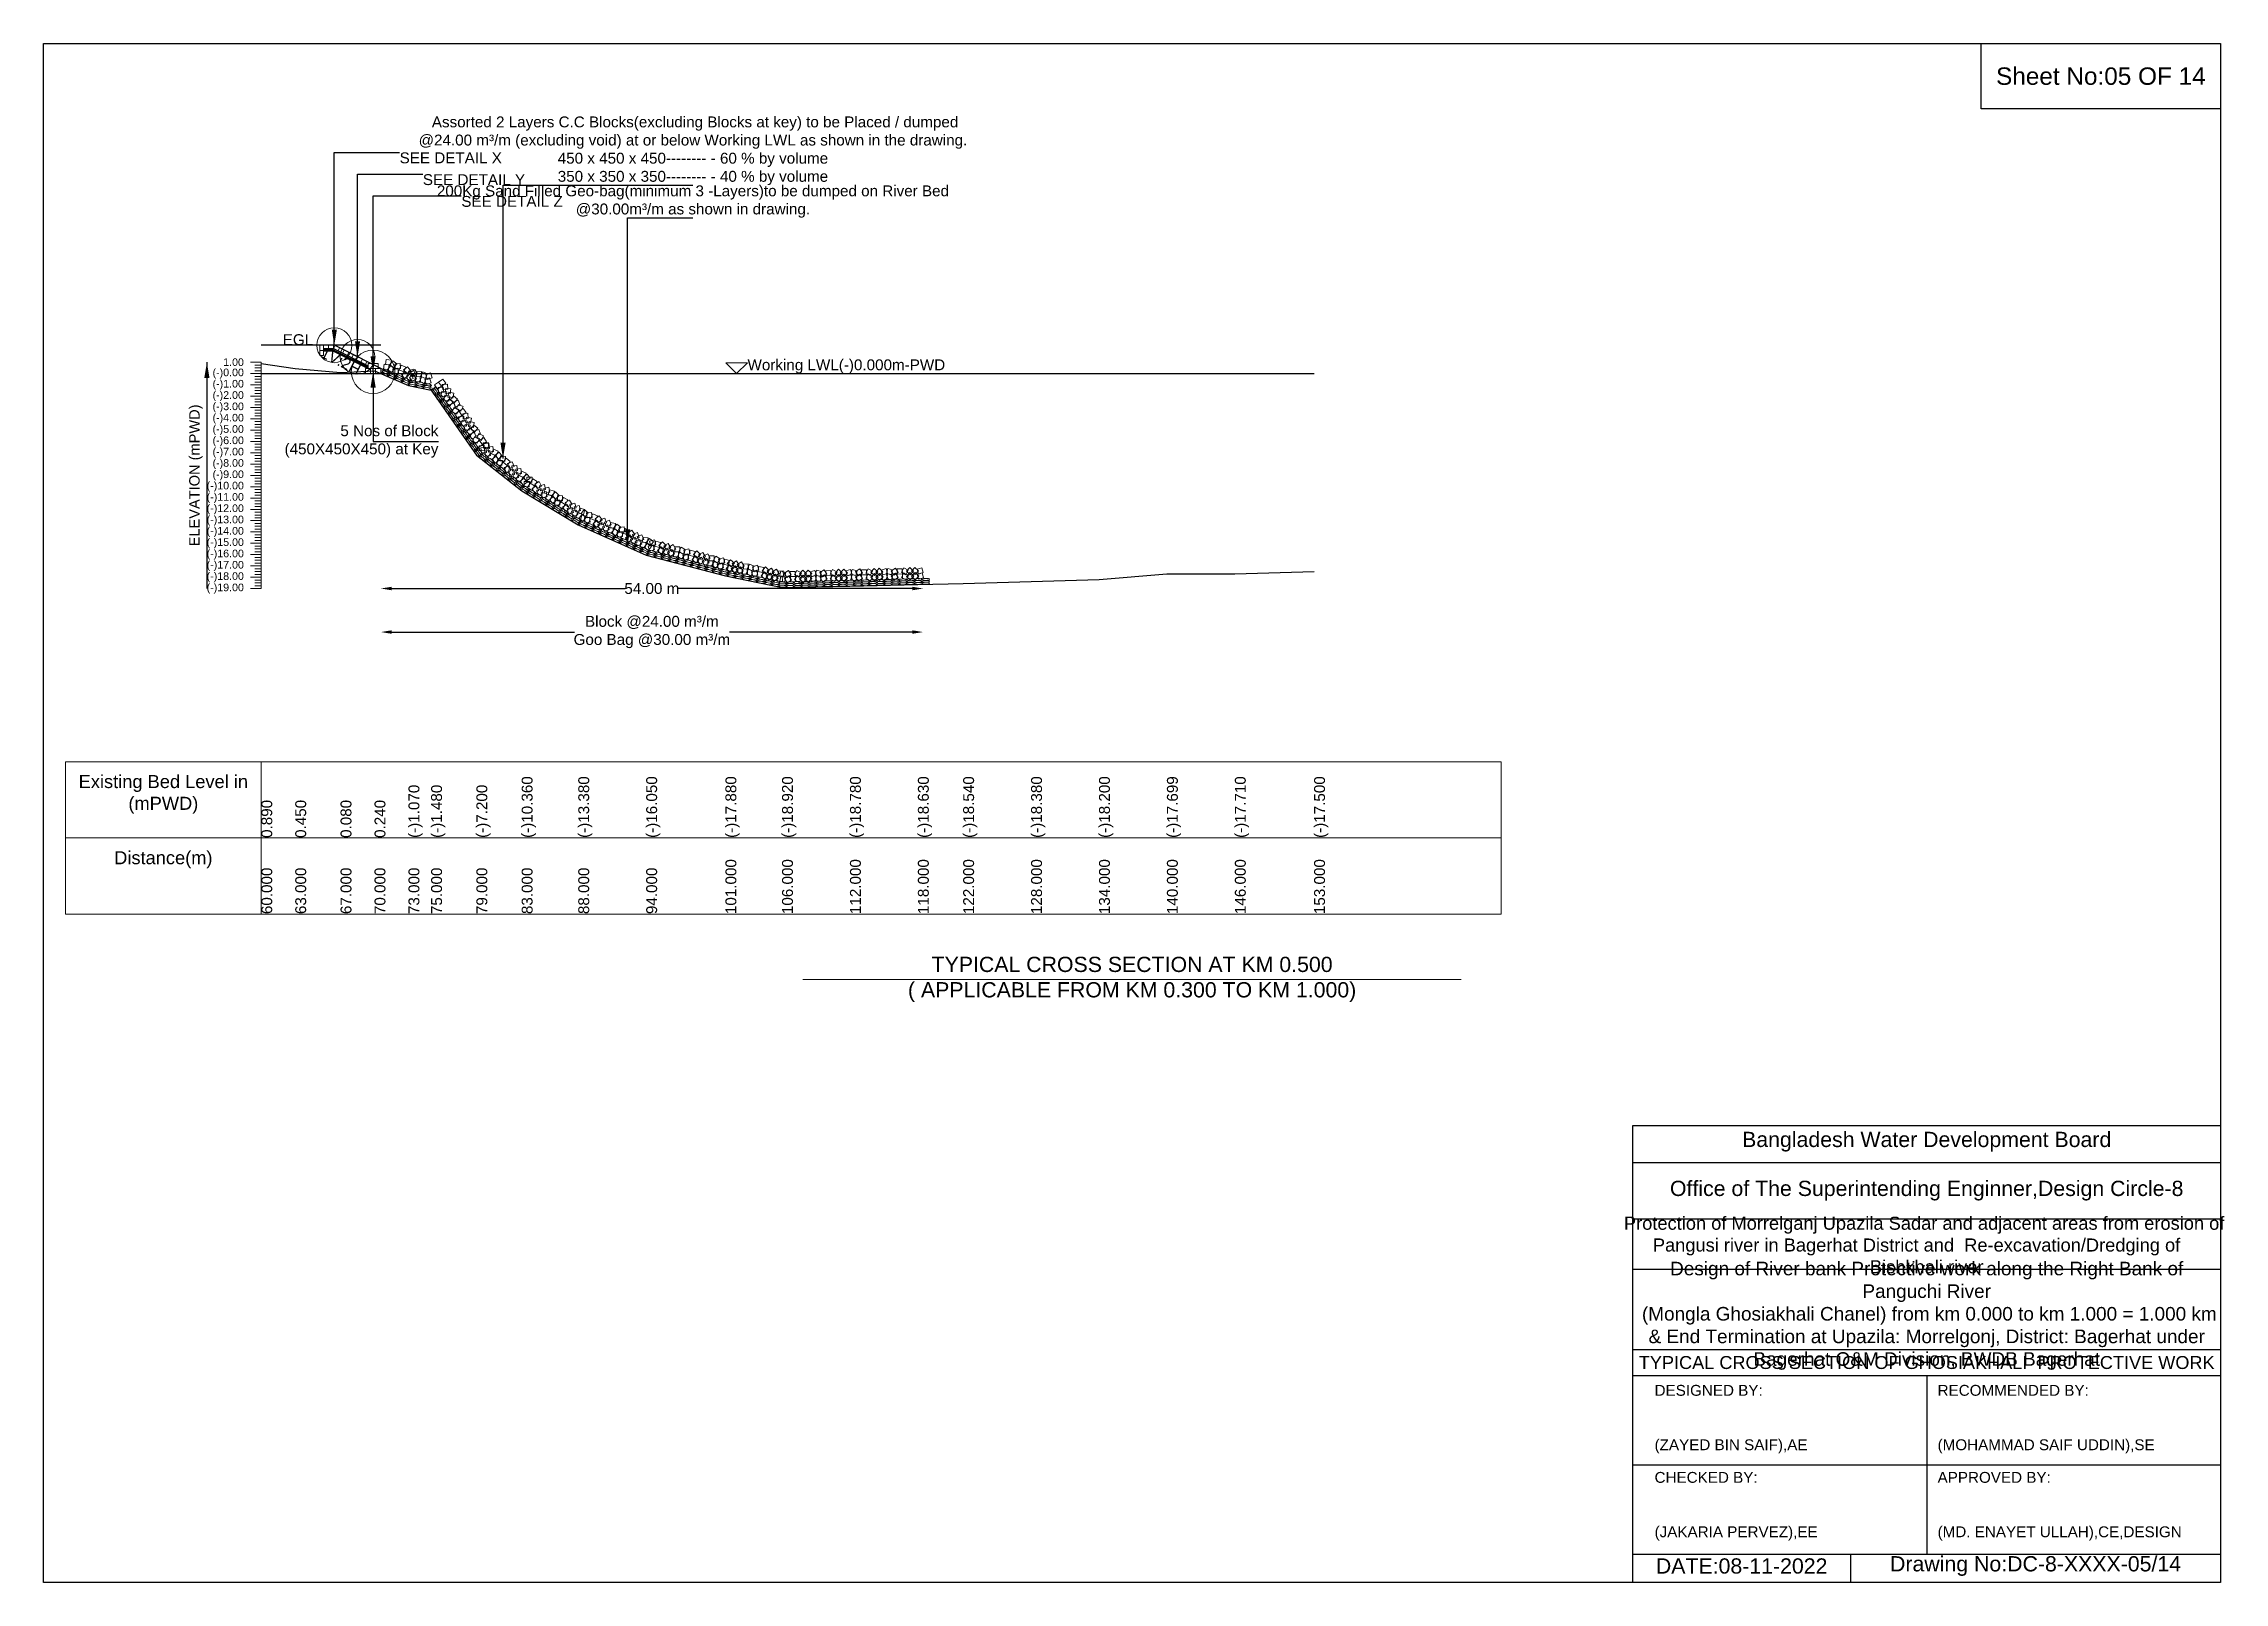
# Model space of a CAD drawing. Header units: inches. Extents: x 89000 to 305017, y -7071 to 0.
# Drawn here: x 160000 to 170017, y -7071 to 0 of the extents above; entities that cross this region are included whole.
import ezdxf

# ---------------------------------------------------------------- set-up
doc = ezdxf.new("R2010")
doc.units = ezdxf.units.IN
doc.header["$LTSCALE"] = 7
doc.header["$MEASUREMENT"] = 0
for name, color, linetype, lineweight in [('Cross section Data Border', 7, 'Continuous', 9), ('Cross Section Labels', 7, 'Continuous', 9), ('Existing_Bed_Level for Xsection', 7, 'Continuous', 25), ('Long Section Labels', 7, 'Continuous', 9)]:
    doc.layers.add(name, color=color, linetype=linetype, lineweight=lineweight)
doc.styles.get("Standard").update_dxf_attribs({"font": 'arial.ttf'})
doc.dimstyles.new('Appron Lebeling Style', dxfattribs={"dimtxt": 50, "dimasz": 50, "dimexe": 0.18, "dimexo": 0.0625, "dimgap": 0.09, "dimtad": 0, "dimtih": 1, "dimtoh": 1, "dimdec": 4, "dimzin": 0, "dimdsep": 46, "dimtxsty": 'Standard', "dimcen": 0.09, "dimse1": 1, "dimse2": 1, "dimadec": 0, "dimazin": 0, "dimtfac": 1, "dimtdec": 4, "dimtofl": 0, "dimtmove": 0, "dimatfit": 3, "dimfxl": 1, "dimtolj": 1, "dimtzin": 0, "dimarcsym": 0})
doc.dimstyles.get("Standard").update_dxf_attribs({"dimtxt": 0.18, "dimasz": 0.18, "dimexe": 0.18, "dimexo": 0.0625, "dimgap": 0.09, "dimtad": 0, "dimtih": 1, "dimtoh": 1, "dimdec": 4, "dimzin": 0, "dimdsep": 46, "dimtxsty": 'Standard', "dimcen": 0.09, "dimadec": 0, "dimazin": 0, "dimtfac": 1, "dimtdec": 4, "dimtofl": 0, "dimtmove": 0, "dimatfit": 3, "dimfxl": 1, "dimtolj": 1, "dimtzin": 0, "dimarcsym": 0})

msp = doc.modelspace()

# ---------------------------------------------------------------- texts
at = {"attachment_point": 5}
for s, insert, char_height in [('Sheet No:05 OF 14', (169450, -150), 80), ('Bangladesh Water Development Board', (168650, -5046), 70), ('Office of The Superintending Enginner,Design Circle-8', (168650, -5271), 70)]:
    msp.add_mtext(s, dxfattribs=dict(at, insert=insert, char_height=char_height))
for s, insert, char_height, width, attachment_point in [('Protection of Morrelganj Upazila Sadar and adjacent areas from erosion of  Pangusi river in Bagerhat District and  Re-excavation/Dredging of     Bishkhali river', (168650, -5521), 60, 2800, 5), ('Design of River bank Protective work along the Right Bank of Panguchi River^J (Mongla Ghosiakhali Chanel) from km 0.000 to km 1.000 = 1.000 km & End Termination at Upazila: Morrelgonj, District: Bagerhat under Bagerhat O&M Division, BWDB Bagerhat', (168650, -5846), 62.34004938, 2700, 5), ('TYPICAL CROSS SECTION OF GHOSIAKHALI  PROTECTIVE WORK', (168650, -6061), 59.5765532, 2800, 5), ('DESIGNED BY:^J^J^J(ZAYED BIN SAIF),AE', (167400, -6321), 50, 1400, 4), ('RECOMMENDED BY:^J^J^J(MOHAMMAD SAIF UDDIN),SE', (168700, -6321), 50, 1400, 4), ('CHECKED BY:^J^J^J(JAKARIA PERVEZ),EE', (167400, -6721), 50, 1400, 4), ('APPROVED BY:^J^J^J(MD. ENAYET ULLAH),CE,DESIGN', (168700, -6721), 50, 1400, 4), ('DATE:08-11-2022', (167800, -6996), 70, 1400, 5), ('Drawing No:DC-8-XXXX-05/14', (169150, -6996), 70, 2200, 5)]:
    msp.add_mtext(s, dxfattribs=dict(insert=insert, char_height=char_height, width=width, attachment_point=attachment_point))
at = {"layer": 'Cross section Data Border', "char_height": 60, "width": 800, "attachment_point": 5}
for s, insert in [('Existing Bed Level in (mPWD)', (160550, -3450)), ('Distance(m)', (160550, -3750))]:
    msp.add_mtext(s, dxfattribs=dict(at, insert=insert))
at = {"layer": 'Cross Section Labels'}
for s, insert, char_height, attachment_point in [(' Assorted 2 Layers C.C Blocks(excluding Blocks at key) to be Placed / dumped^J@24.00 m³/m (excluding void) at or below Working LWL as shown in the drawing.^J450 x 450 x 450-------- - 60 % by volume^J350 x 350 x 350-------- - 40 % by volume', (162982.74394, -650), 50, 8), ('SEE DETAIL X', (161635.38015, -500), 50, 1), ('SEE DETAIL Y', (161741.98015, -600), 50, 1), ('200Kg Sand Filled Geo-bag(minimum 3 -Layers)to be dumped on River Bed^J@30.00m³/m as shown in drawing.', (162982.74394, -800), 50, 8), ('SEE DETAIL Z', (161918.78015, -700), 50, 1), ('EGL', (161238.09749, -1386.16), 50, 9), ('Working LWL(-)0.000m-PWD', (163233.38015, -1516.16), 50, 7), ('5 Nos of Block ^J(450X450X450) at Key', (161813.48015, -1828.16), 50, 6), ('TYPICAL CROSS SECTION AT KM 0.500^J( APPLICABLE FROM KM 0.300 TO KM 1.000)', (165000, -4300), 70, 5)]:
    msp.add_mtext(s, dxfattribs=dict(at, insert=insert, char_height=char_height, attachment_point=attachment_point))
at = {"layer": 'Cross Section Labels', "insert": (161377.0526, -1436.06511), "char_height": 50, "attachment_point": 2, "rotation": 333.434948823}
msp.add_mtext('1V:2H', dxfattribs=at)
at = {"layer": 'Long Section Labels', "char_height": 35, "attachment_point": 6}
for s, insert in [('(-)0.00', (160920, -1516.16)), ('1.00', (160920, -1464.16)), ('(-)1.00', (160920, -1568.16)), ('(-)2.00', (160920, -1620.16)), ('(-)3.00', (160920, -1672.16)), ('(-)4.00', (160920, -1724.16)), ('(-)5.00', (160920, -1776.16)), ('(-)6.00', (160920, -1828.16)), ('(-)7.00', (160920, -1880.16)), ('(-)8.00', (160920, -1932.16)), ('(-)9.00', (160920, -1984.16)), ('(-)10.00', (160920, -2036.16)), ('(-)11.00', (160920, -2088.16)), ('(-)12.00', (160920, -2140.16)), ('(-)13.00', (160920, -2192.16)), ('(-)14.00', (160920, -2244.16)), ('(-)15.00', (160920, -2296.16)), ('(-)16.00', (160920, -2348.16)), ('(-)17.00', (160920, -2400.16)), ('(-)18.00', (160920, -2452.16)), ('(-)19.00', (160920, -2504.16))]:
    msp.add_mtext(s, dxfattribs=dict(at, insert=insert))
at = {"layer": 'Long Section Labels', "rotation": 90}
for s, insert, char_height, attachment_point in [('ELEVATION (mPWD)', (160700, -1984.16), 48, 5), ('(-)10.360', (162196, -3650), 50, 1), ('(-)13.380', (162456, -3650), 50, 1), ('(-)16.050', (162768, -3650), 50, 1), ('(-)17.880', (163132, -3650), 50, 1), ('(-)18.920', (163392, -3650), 50, 1), ('(-)18.780', (163704, -3650), 50, 1), ('(-)18.630', (164016, -3650), 50, 1), ('(-)18.540', (164224, -3650), 50, 1), ('(-)18.380', (164536, -3650), 50, 1), ('(-)18.200', (164848, -3650), 50, 1), ('(-)17.699', (165160, -3650), 50, 1), ('(-)17.710', (165472, -3650), 50, 1), ('(-)17.500', (165836, -3650), 50, 1), ('0.890', (161000, -3650), 50, 1), ('0.450', (161156, -3650), 50, 1), ('0.080', (161364, -3650), 50, 1), ('0.240', (161520, -3650), 50, 1), ('(-)1.070', (161676, -3650), 50, 1), ('(-)1.480', (161780, -3650), 50, 1), ('(-)7.200', (161988, -3650), 50, 1), ('60.000', (161000, -4000), 50, 1), ('63.000', (161156, -4000), 50, 1), ('67.000', (161364, -4000), 50, 1), ('70.000', (161520, -4000), 50, 1), ('73.000', (161676, -4000), 50, 1), ('75.000', (161780, -4000), 50, 1), ('79.000', (161988, -4000), 50, 1), ('83.000', (162196, -4000), 50, 1), ('88.000', (162456, -4000), 50, 1), ('94.000', (162768, -4000), 50, 1), ('101.000', (163132, -4000), 50, 1), ('106.000', (163392, -4000), 50, 1), ('112.000', (163704, -4000), 50, 1), ('118.000', (164016, -4000), 50, 1), ('122.000', (164224, -4000), 50, 1), ('128.000', (164536, -4000), 50, 1), ('134.000', (164848, -4000), 50, 1), ('140.000', (165160, -4000), 50, 1), ('146.000', (165472, -4000), 50, 1), ('153.000', (165836, -4000), 50, 1)]:
    msp.add_mtext(s, dxfattribs=dict(at, insert=insert, char_height=char_height, attachment_point=attachment_point))

# ---------------------------------------------------------------- blocks, each defined once
blk = doc.blocks.new('*D3')
at = {"layer": 'Cross Section Labels', "color": 0, "lineweight": -2, "transparency": 16777216}
for p, q in [((161599, -2504), (162671, -2504)), ((163990, -2504), (162917, -2504))]:
    blk.add_line(p, q, dxfattribs=at)
at = {"layer": 'Cross Section Labels', "color": 0, "transparency": 16777216}
for points in [[(161599, -2496), (161599, -2512), (161549, -2504)], [(163990, -2496), (163990, -2512), (164040, -2504)]]:
    blk.add_solid(points, dxfattribs=at)
at = {"layer": 'Defpoints', "color": 0, "transparency": 16777216}
for p in [(161549, -1516), (164040, -2484), (164040, -2504)]:
    blk.add_point(p, dxfattribs=at)
at = {"layer": 'Cross Section Labels', "color": 0, "transparency": 16777216, "insert": (162794, -2504), "char_height": 50, "attachment_point": 5}
blk.add_mtext('\\A1;54.00 m', dxfattribs=at)
blk = doc.blocks.new('*D4')
at = {"layer": 'Cross Section Labels', "color": 0, "lineweight": -2, "transparency": 16777216}
for p, q in [((161599, -2704), (162438, -2704)), ((163990, -2704), (163150, -2704))]:
    blk.add_line(p, q, dxfattribs=at)
at = {"layer": 'Cross Section Labels', "color": 0, "transparency": 16777216}
for points in [[(161599, -2696), (161599, -2712), (161549, -2704)], [(163990, -2696), (163990, -2712), (164040, -2704)]]:
    blk.add_solid(points, dxfattribs=at)
at = {"layer": 'Defpoints', "color": 0, "transparency": 16777216}
for p in [(161549, -1516), (164040, -2484), (164040, -2704)]:
    blk.add_point(p, dxfattribs=at)
at = {"layer": 'Cross Section Labels', "color": 0, "transparency": 16777216, "insert": (162794, -2704), "char_height": 50, "attachment_point": 5}
blk.add_mtext('\\A1;Block @24.00 m³/m ^JGoo Bag @30.00 m³/m ', dxfattribs=at)

# ---------------------------------------------------------------- dimensions: what is measured, and where the dimension line sits
at = {"layer": 'Cross Section Labels'}
for base, text, picture, middle in [((164039.54111, -2504.16), '54.00 m', '*D3', (162794.06063, -2504.16)), ((164039.54111, -2704.16), 'Block @24.00 m³/m ^JGoo Bag @30.00 m³/m ', '*D4', (162794.06063, -2704.16))]:
    dim = msp.add_linear_dim(base=base, p1=(161548.58015, -1516.16), p2=(164039.54111, -2484.39032), text=text, dimstyle='Appron Lebeling Style', dxfattribs=at)
    dim.commit()
    dim.dimension.update_dxf_attribs({"geometry": picture, "text_midpoint": middle})

# ---------------------------------------------------------------- linework, layer by layer
for points in [[(160000, 0), (170000, 0), (170000, -7071), (160000, -7071)], [(168900, 0), (170000, 0), (170000, -300), (168900, -300)]]:
    msp.add_lwpolyline(points, close=True)
for points in [[(167300, -7071), (167300, -4971), (170000, -4971)], [(167300, -5141), (170000, -5141)], [(167300, -5401), (170000, -5401)], [(167300, -5631), (170000, -5631)], [(167300, -6001), (170000, -6001)], [(167300, -6121), (170000, -6121)], [(168650, -6121), (168650, -6941)], [(167300, -6531), (170000, -6531)], [(167300, -6941), (170000, -6941)], [(168300, -6941), (168300, -7071)]]:
    msp.add_lwpolyline(points)
at = {"layer": 'Cross section Data Border'}
msp.add_lwpolyline([(160100, -3300), (166695.80791, -3300), (166695.80791, -4000), (160100, -4000)], close=True, dxfattribs=at)
for points in [[(161000, -3300), (161000, -4000)], [(160100, -3650), (166695.80791, -3650)]]:
    msp.add_lwpolyline(points, dxfattribs=at)
at = {"layer": 'Cross Section Labels'}
msp.add_lwpolyline([(163183.38015, -1516.16), (163233.38015, -1466.16), (163133.38015, -1466.16)], close=True, dxfattribs=at)
msp.add_lwpolyline([(163488, -4300), (165000, -4300), (166512, -4300)], dxfattribs=at)
for centre, radius in [((161335.38015, -1386.16), 80), ((161441.98015, -1439.46), 80), ((161513.48015, -1508.36), 100)]:
    msp.add_circle(centre, radius, dxfattribs=at)
at = {"layer": 'Existing_Bed_Level for Xsection'}
for points in [[(161548.58015, -1386.16), (161000, -1386.16)], [(161595.38015, -1516.16), (161338.67402, -1387.80694), (161335.38015, -1386.16), (161331.69749, -1386.16), (161284.89749, -1386.16)], [(161284.89749, -1401.76), (161331.69749, -1401.76), (161490.08015, -1480.95133)], [(161000, -1469.88), (161156, -1492.76), (161364, -1512), (161520, -1503.68), (161676, -1571.8), (161780, -1593.12), (161988, -1890.56), (162196, -2054.88), (162456, -2211.92), (162768, -2350.76), (163132, -2445.92), (163392, -2500), (163704, -2492.72), (164016, -2484.92), (164224, -2480.24), (164536, -2471.92), (164848, -2462.56), (165160, -2436.508), (165472, -2437.08), (165836, -2426.16)], [(161284.89749, -1406.96), (161330.46994, -1406.96), (161490.08015, -1486.76511)], [(161284.89749, -1412.16), (161329.24239, -1412.16), (161490.08015, -1492.57888)], [(161000, -1516.16), (165836, -1516.16)]]:
    msp.add_lwpolyline(points, dxfattribs=at)
at = {"layer": 'Long Section Labels'}
for points in [[(161284.89749, -1386.16), (161269.29749, -1386.16), (161269.29749, -1409.56), (161284.89749, -1409.56)], [(161308.29749, -1386.16), (161284.89749, -1386.16), (161284.89749, -1401.76), (161308.29749, -1401.76)], [(161331.69749, -1386.16), (161308.29749, -1386.16), (161308.29749, -1401.76), (161331.69749, -1401.76)], [(161359.60362, -1398.27173), (161338.67402, -1387.80694), (161331.69749, -1401.76), (161352.62709, -1412.2248)], [(161380.53322, -1408.73653), (161359.60362, -1398.27173), (161352.62709, -1412.2248), (161373.55668, -1422.6896)], [(161284.89749, -1409.56), (161269.29749, -1409.56), (161269.29749, -1432.96), (161284.89749, -1432.96)], [(161401.46281, -1419.20133), (161380.53322, -1408.73653), (161373.55668, -1422.6896), (161394.48628, -1433.15439)], [(161422.39241, -1429.66613), (161401.46281, -1419.20133), (161394.48628, -1433.15439), (161415.41588, -1443.61919)], [(161443.32201, -1440.13093), (161422.39241, -1429.66613), (161415.41588, -1443.61919), (161436.34547, -1454.08399)], [(161464.2516, -1450.59572), (161443.32201, -1440.13093), (161436.34547, -1454.08399), (161457.27507, -1464.54879)], [(161485.1812, -1461.06052), (161464.2516, -1450.59572), (161457.27507, -1464.54879), (161478.20467, -1475.01359)], [(161501.78015, -1492.76), (161478.38015, -1492.76), (161478.38015, -1516.16), (161501.78015, -1516.16)], [(161513.48015, -1469.36), (161490.08015, -1469.36), (161490.08015, -1492.76), (161513.48015, -1492.76)], [(161525.18015, -1492.76), (161501.78015, -1492.76), (161501.78015, -1516.16), (161525.18015, -1516.16)], [(161536.88015, -1469.36), (161513.48015, -1469.36), (161513.48015, -1492.76), (161536.88015, -1492.76)], [(161548.58015, -1492.76), (161525.18015, -1492.76), (161525.18015, -1516.16), (161548.58015, -1516.16)], [(161587.91147, -1475.99179), (161564.77322, -1472.50163), (161561.28306, -1495.63988), (161584.42131, -1499.13004)], [(161597.27563, -1454.54715), (161574.13738, -1451.05699), (161570.64722, -1474.19524), (161593.78547, -1477.6854)], [(161612.48511, -1493.33582), (161594.19773, -1478.73679), (161579.5987, -1497.02417), (161597.88608, -1511.6232)], [(161621.84927, -1471.89118), (161603.56189, -1457.29215), (161588.96286, -1475.57953), (161607.25024, -1490.17856)], [(161627.81477, -1491.61714), (161604.55952, -1494.21593), (161607.15832, -1517.47117), (161630.41356, -1514.87238)], [(161637.17892, -1470.1725), (161613.92368, -1472.77129), (161616.52248, -1496.02653), (161639.77772, -1493.42774)], [(161654.33558, -1507.86807), (161632.89094, -1498.50391), (161623.52678, -1519.94855), (161644.97142, -1529.31271)], [(161663.69974, -1486.42343), (161642.2551, -1477.05928), (161632.89094, -1498.50391), (161654.33558, -1507.86807)], [(161686.10218, -1504.28923), (161672.20138, -1485.46564), (161653.37778, -1499.36643), (161667.27858, -1518.19003)], [(161697.81211, -1496.03098), (161676.02361, -1504.56449), (161684.55712, -1526.353), (161706.34563, -1517.81949)], [(161717.38096, -1517.37491), (161704.48686, -1497.84794), (161684.9599, -1510.74204), (161697.85399, -1530.269)], [(161676.73802, -1525.73387), (161662.83722, -1506.91027), (161644.01362, -1520.81107), (161657.91442, -1539.63467)], [(161688.44796, -1517.47562), (161666.65945, -1526.00913), (161675.19296, -1547.79764), (161696.98147, -1539.26413)], [(161712.68168, -1540.29819), (161699.78759, -1520.77122), (161680.26063, -1533.66532), (161693.15472, -1553.19228)], [(161730.37426, -1529.30268), (161707.01609, -1530.7012), (161708.41461, -1554.05937), (161731.77278, -1552.66085)], [(161735.07354, -1506.3794), (161711.71536, -1507.77792), (161713.11388, -1531.13609), (161736.47205, -1529.73757)], [(161758.0178, -1541.15655), (161737.09397, -1530.68022), (161726.61764, -1551.60405), (161747.54147, -1562.08038)], [(161762.71707, -1518.23327), (161741.79324, -1507.75694), (161731.31691, -1528.68077), (161752.24074, -1539.1571)], [(161772.65477, -1536.28714), (161750.44857, -1543.6658), (161757.82723, -1565.872), (161780.03343, -1558.49335)], [(161777.35405, -1513.36386), (161755.14784, -1520.74252), (161762.5265, -1542.94872), (161784.7327, -1535.57006)], [(161827.90045, -1574.50903), (161814.49043, -1555.3327), (161795.31411, -1568.74272), (161808.72412, -1587.91905)], [(161837.69239, -1601.43808), (161835.65318, -1578.12711), (161812.3422, -1580.16632), (161814.38141, -1603.47729)], [(161847.07677, -1561.09901), (161833.66676, -1541.92269), (161814.49043, -1555.3327), (161827.90045, -1574.50903)], [(161851.9908, -1600.50161), (161828.9504, -1596.41504), (161824.86383, -1619.45544), (161847.90423, -1623.54201)], [(161856.86871, -1588.02807), (161854.8295, -1564.71709), (161831.51853, -1566.7563), (161833.55774, -1590.06728)], [(161871.16712, -1587.09159), (161848.12672, -1583.00502), (161844.04015, -1606.04542), (161867.08055, -1610.13199)], [(161880.50137, -1629.30077), (161884.56959, -1606.25712), (161861.52594, -1602.1889), (161857.45772, -1625.23255)], [(161861.32504, -1642.71078), (161865.39326, -1619.66714), (161842.34962, -1615.59892), (161838.2814, -1638.64256)], [(161881.73127, -1646.8958), (161863.81197, -1631.84725), (161848.76342, -1649.76655), (161866.68272, -1664.8151)], [(161893.64774, -1674.5124), (161885.66227, -1652.51713), (161863.66699, -1660.5026), (161871.65246, -1682.49787)], [(161900.90759, -1633.48578), (161882.98829, -1618.43724), (161867.93975, -1636.35654), (161885.85905, -1651.40508)], [(161907.62264, -1681.04344), (161886.42699, -1671.12857), (161876.51212, -1692.32421), (161897.70777, -1702.23908)], [(161912.82406, -1661.10239), (161904.83859, -1639.10711), (161882.84331, -1647.09258), (161890.82879, -1669.08786)], [(161921.77057, -1708.7433), (161908.36055, -1689.56698), (161889.18423, -1702.977), (161902.59425, -1722.15332)], [(161926.79896, -1667.63342), (161905.60332, -1657.71855), (161895.68845, -1678.9142), (161916.88409, -1688.82906)], [(161940.9469, -1695.33329), (161927.53688, -1676.15696), (161908.36055, -1689.56698), (161921.77057, -1708.7433)], [(161950.73884, -1722.26234), (161948.69962, -1698.95136), (161925.38865, -1700.99058), (161927.42786, -1724.30155)], [(161931.56251, -1735.67236), (161929.5233, -1712.36138), (161906.21232, -1714.40059), (161908.25153, -1737.71157)], [(161945.86092, -1734.73589), (161922.82052, -1730.64932), (161918.73395, -1753.68971), (161941.77435, -1757.77628)], [(161955.19516, -1776.94506), (161959.26338, -1753.90141), (161936.21974, -1749.83319), (161932.15152, -1772.87684)], [(161965.03724, -1721.32587), (161941.99684, -1717.2393), (161937.91028, -1740.2797), (161960.95067, -1744.36627)], [(161975.60139, -1781.13007), (161957.68209, -1766.08153), (161942.63355, -1784.00083), (161960.55285, -1799.04937)], [(161974.37149, -1763.53504), (161978.43971, -1740.49139), (161955.39606, -1736.42317), (161951.32784, -1759.46682)], [(161987.51786, -1808.74668), (161979.53239, -1786.7514), (161957.53711, -1794.73687), (161965.52258, -1816.73215)], [(161994.77772, -1767.72005), (161976.85842, -1752.67151), (161961.80987, -1770.59081), (161979.72917, -1785.63935)], [(162006.69419, -1795.33666), (161998.70871, -1773.34138), (161976.71344, -1781.32685), (161984.69891, -1803.32213)], [(162020.66909, -1801.86769), (161999.47344, -1791.95282), (161989.55857, -1813.14847), (162010.75422, -1823.06334)], [(162001.49276, -1815.27771), (161980.29712, -1805.36284), (161970.38225, -1826.55849), (161991.57789, -1836.47336)], [(162015.64069, -1842.97758), (162002.23067, -1823.80125), (161983.05435, -1837.21127), (161996.46437, -1856.38759)], [(162025.43263, -1869.90663), (162023.39342, -1846.59565), (162000.08244, -1848.63487), (162002.12166, -1871.94584)], [(162034.81702, -1829.56756), (162021.407, -1810.39124), (162002.23067, -1823.80125), (162015.64069, -1842.97758)], [(162031.32886, -1854.99553), (162008.08717, -1857.71283), (162010.80447, -1880.95452), (162034.04616, -1878.23722)], [(162044.60896, -1856.49661), (162042.56975, -1833.18564), (162019.25877, -1835.22485), (162021.29798, -1858.53583)], [(162045.83449, -1836.63398), (162022.5928, -1839.35127), (162025.3101, -1862.59297), (162048.55179, -1859.87567)], [(162052.41588, -1892.73251), (162049.68008, -1869.49299), (162026.44056, -1872.2288), (162029.17636, -1895.46832)], [(162066.92151, -1874.37096), (162064.18571, -1851.13144), (162040.94619, -1853.86724), (162043.68199, -1877.10676)], [(162073.16319, -1890.8676), (162051.6711, -1881.61287), (162042.41637, -1903.10497), (162063.90846, -1912.3597)], [(162087.66882, -1872.50605), (162066.17672, -1863.25132), (162056.92199, -1884.74341), (162078.41409, -1893.99814)], [(162092.52348, -1913.88626), (162078.54567, -1895.11977), (162059.77919, -1909.09757), (162073.75699, -1927.86406)], [(162107.02911, -1895.5247), (162093.0513, -1876.75821), (162074.28482, -1890.73602), (162088.26262, -1909.5025)], [(162122.29236, -1897.75747), (162099.14, -1894.36214), (162095.74467, -1917.5145), (162118.89703, -1920.90983)], [(162107.78673, -1916.11903), (162084.63437, -1912.7237), (162081.23904, -1935.87606), (162104.3914, -1939.27139)], [(162129.30804, -1938.57521), (162110.94648, -1924.06958), (162096.44085, -1942.43114), (162114.80241, -1956.93676)], [(162143.81366, -1920.21365), (162125.45211, -1905.70802), (162110.94648, -1924.06958), (162129.30804, -1938.57521)], [(162146.43581, -1961.54683), (162137.77403, -1939.80899), (162116.03619, -1948.47077), (162124.69797, -1970.20861)], [(162160.94144, -1943.18528), (162152.27966, -1921.44744), (162130.54182, -1930.10921), (162139.2036, -1951.84705)], [(162159.85975, -1956.53493), (162136.61806, -1959.25223), (162139.33536, -1982.49393), (162162.57705, -1979.77663)], [(162174.36538, -1938.17338), (162151.12369, -1940.89068), (162153.84099, -1964.13237), (162177.08268, -1961.41507)], [(162180.94677, -1994.27192), (162178.21097, -1971.0324), (162154.97145, -1973.7682), (162157.70725, -1997.00772)], [(162195.4524, -1975.91036), (162192.7166, -1952.67084), (162169.47708, -1955.40665), (162172.21288, -1978.64617)], [(162201.69408, -1992.40701), (162180.20199, -1983.15228), (162170.94726, -2004.64437), (162192.43935, -2013.8991)], [(162216.19971, -1974.04545), (162194.70761, -1964.79072), (162185.45288, -1986.28281), (162206.94498, -1995.53754)], [(162221.05437, -2015.42566), (162207.07656, -1996.65917), (162188.31008, -2010.63698), (162202.28788, -2029.40346)], [(162235.56, -1997.0641), (162221.58219, -1978.29762), (162202.81571, -1992.27542), (162216.79351, -2011.04191)], [(162243.44969, -1992.88323), (162220.05454, -1992.40695), (162219.57825, -2015.8021), (162242.97341, -2016.27838)], [(162267.60785, -2012.4748), (162247.57795, -2000.37674), (162235.47989, -2020.40665), (162255.50979, -2032.50471)], [(162231.35163, -2012.91313), (162207.95648, -2012.43685), (162207.48019, -2035.832), (162230.87535, -2036.30828)], [(162255.50979, -2032.50471), (162235.47989, -2020.40665), (162223.38183, -2040.43655), (162243.41173, -2052.53461)], [(162275.37324, -2053.15657), (162264.0636, -2032.67116), (162243.57819, -2043.9808), (162254.88783, -2064.46621)], [(162287.4713, -2033.12667), (162276.16166, -2012.64126), (162255.67625, -2023.9509), (162266.98589, -2044.43631)], [(162288.06587, -2046.50688), (162265.34574, -2052.10649), (162270.94536, -2074.82662), (162293.66549, -2069.22701)], [(162300.16393, -2026.47697), (162277.4438, -2032.07659), (162283.04342, -2054.79672), (162305.76355, -2049.1971)], [(162313.7022, -2081.31379), (162308.0845, -2058.59812), (162285.36883, -2064.21583), (162290.98654, -2086.93149)], [(162325.80026, -2061.28389), (162320.18256, -2038.56822), (162297.46689, -2044.18593), (162303.0846, -2066.90159)], [(162334.05397, -2076.87151), (162311.57406, -2070.37431), (162305.07686, -2092.85422), (162327.55677, -2099.35142)], [(162346.15203, -2056.84161), (162323.67212, -2050.34441), (162317.17492, -2072.82432), (162339.65483, -2079.32152)], [(162356.13832, -2097.29113), (162339.92552, -2080.41792), (162323.05231, -2096.63073), (162339.26512, -2113.50393)], [(162368.23638, -2077.26122), (162352.02358, -2060.38802), (162335.15038, -2076.60083), (162351.36318, -2093.47403)], [(162371.56094, -2097.59955), (162348.16579, -2097.12327), (162347.6895, -2120.51842), (162371.08465, -2120.99471)], [(162383.659, -2077.56965), (162360.26385, -2077.09337), (162359.78756, -2100.48852), (162383.18271, -2100.96481)], [(162407.81716, -2097.16123), (162387.78726, -2085.06317), (162375.6892, -2105.09307), (162395.7191, -2117.19113)], [(162427.68061, -2117.81309), (162416.37097, -2097.32768), (162395.88556, -2108.63732), (162407.1952, -2129.12273)], [(162395.7191, -2117.19113), (162375.6892, -2105.09307), (162363.59114, -2125.12297), (162383.62104, -2137.22103)], [(162415.58255, -2137.84299), (162404.27291, -2117.35758), (162383.7875, -2128.66722), (162395.09714, -2149.15263)], [(162428.27518, -2131.1933), (162405.55505, -2136.79291), (162411.15466, -2159.51304), (162433.87479, -2153.91343)], [(162440.37324, -2111.1634), (162417.65311, -2116.76301), (162423.25272, -2139.48314), (162445.97285, -2133.88353)], [(162453.91151, -2166.00021), (162448.2938, -2143.28454), (162425.57814, -2148.90225), (162431.19584, -2171.61791)], [(162466.00957, -2145.97031), (162460.39186, -2123.25464), (162437.6762, -2128.87235), (162443.2939, -2151.58801)], [(162474.26328, -2161.55793), (162451.78337, -2155.06073), (162445.28617, -2177.54064), (162467.76608, -2184.03784)], [(162486.36134, -2141.52803), (162463.88143, -2135.03083), (162457.38423, -2157.51074), (162479.86414, -2164.00794)], [(162492.31131, -2177.19292), (162474.12624, -2162.46664), (162459.39997, -2180.65171), (162477.58504, -2195.37799)], [(162501.82487, -2155.81414), (162483.6398, -2141.08786), (162468.91352, -2159.27293), (162487.09859, -2173.99921)], [(162507.65259, -2175.58123), (162484.37978, -2178.0177), (162486.81625, -2201.29051), (162510.08906, -2198.85404)], [(162517.16614, -2154.20245), (162493.89333, -2156.63892), (162496.32981, -2179.91173), (162519.60262, -2177.47526)], [(162534.05937, -2192.01682), (162512.68059, -2182.50326), (162503.16703, -2203.88204), (162524.54581, -2213.3956)], [(162543.57292, -2170.63804), (162522.19414, -2161.12448), (162512.68059, -2182.50326), (162534.05937, -2192.01682)], [(162556.3366, -2210.03849), (162542.56748, -2191.11836), (162523.64735, -2204.88748), (162537.41647, -2223.80761)], [(162565.85016, -2188.65971), (162552.08104, -2169.73958), (162533.16091, -2183.5087), (162546.93003, -2202.42883)], [(162568.10388, -2201.86214), (162546.25636, -2210.24342), (162554.63764, -2232.09094), (162576.48516, -2223.70966)], [(162577.61743, -2180.48336), (162555.76991, -2188.86464), (162564.1512, -2210.71216), (162585.99872, -2202.33088)], [(162607.38285, -2211.8324), (162598.98418, -2189.99156), (162577.14334, -2198.39024), (162585.54201, -2220.23108)], [(162627.0243, -2204.89397), (162603.91096, -2201.24245), (162600.25945, -2224.35579), (162623.37279, -2228.00731)], [(162597.8693, -2233.21118), (162589.47062, -2211.37034), (162567.62978, -2219.76902), (162576.02846, -2241.60986)], [(162617.51075, -2226.27275), (162594.39741, -2222.62123), (162590.74589, -2245.73457), (162613.85923, -2249.38609)], [(162641.96277, -2243.78782), (162623.7777, -2229.06154), (162609.05142, -2247.24661), (162627.2365, -2261.97289)], [(162651.47633, -2222.40904), (162633.29126, -2207.68276), (162618.56498, -2225.86783), (162636.75005, -2240.59411)], [(162657.30405, -2242.17613), (162634.03124, -2244.6126), (162636.46771, -2267.88541), (162659.74052, -2265.44894)], [(162666.8176, -2220.79735), (162643.54479, -2223.23382), (162645.98127, -2246.50663), (162669.25408, -2244.07016)], [(162683.71083, -2258.61172), (162662.33205, -2249.09816), (162652.81849, -2270.47694), (162674.19727, -2279.9905)], [(162693.22438, -2237.23294), (162671.8456, -2227.71938), (162662.33205, -2249.09816), (162683.71083, -2258.61172)], [(162705.98806, -2276.63339), (162692.21894, -2257.71326), (162673.29881, -2271.48238), (162687.06793, -2290.40251)], [(162715.50162, -2255.25461), (162701.7325, -2236.33448), (162682.81237, -2250.1036), (162696.58149, -2269.02373)], [(162717.75534, -2268.45704), (162695.90782, -2276.83832), (162704.2891, -2298.68584), (162726.13662, -2290.30456)], [(162727.26889, -2247.07826), (162705.42137, -2255.45954), (162713.80266, -2277.30706), (162735.65018, -2268.92578)], [(162747.52076, -2299.80608), (162739.12208, -2277.96524), (162717.28124, -2286.36392), (162725.67992, -2308.20476)], [(162757.03431, -2278.4273), (162748.63564, -2256.58646), (162726.7948, -2264.98514), (162735.19347, -2286.82598)], [(162767.16221, -2292.86765), (162744.04887, -2289.21613), (162740.39735, -2312.32947), (162763.51069, -2315.98099)], [(162776.67576, -2271.48887), (162753.56242, -2267.83735), (162749.91091, -2290.95069), (162773.02424, -2294.60221)], [(162791.61423, -2310.38271), (162773.42916, -2295.65644), (162758.70288, -2313.84151), (162776.88796, -2328.56779)], [(162801.12779, -2289.00393), (162782.94272, -2274.27766), (162768.21644, -2292.46273), (162786.40151, -2307.18901)], [(162799.62605, -2303.00649), (162777.057, -2309.18696), (162783.23748, -2331.756), (162805.80652, -2325.57553)], [(162805.54457, -2280.36734), (162782.97553, -2286.54781), (162789.156, -2309.11685), (162811.72504, -2302.93638)], [(162834.26827, -2292.3003), (162811.62912, -2286.38178), (162805.7106, -2309.02093), (162828.34975, -2314.93945)], [(162859.17451, -2306.4684), (162842.51785, -2290.03321), (162826.08266, -2306.68987), (162842.73932, -2323.12507)], [(162869.45913, -2296.49103), (162849.2611, -2308.30626), (162861.07633, -2328.50429), (162881.27436, -2316.68906)], [(162903.91685, -2322.59483), (162892.08554, -2302.40622), (162871.89692, -2314.23753), (162883.72823, -2334.42614)], [(162828.34975, -2314.93945), (162805.7106, -2309.02093), (162799.79208, -2331.66008), (162822.43123, -2337.5786)], [(162853.25599, -2329.10755), (162836.59933, -2312.67236), (162820.16413, -2329.32902), (162836.8208, -2345.76422)], [(162863.54061, -2319.13018), (162843.34258, -2330.94541), (162855.15781, -2351.14344), (162875.35584, -2339.32821)], [(162897.99832, -2345.23398), (162886.16701, -2325.04537), (162865.9784, -2336.87668), (162877.80971, -2357.06529)], [(162916.25364, -2335.20044), (162892.8541, -2335.34772), (162893.00139, -2358.74726), (162916.40092, -2358.59997)], [(162922.17216, -2312.56129), (162898.77262, -2312.70857), (162898.91991, -2336.10811), (162922.31944, -2335.96082)], [(162943.22365, -2348.51576), (162922.89005, -2336.93539), (162911.30968, -2357.26898), (162931.64327, -2368.84935)], [(162949.14217, -2325.87661), (162928.80858, -2314.29624), (162917.2282, -2334.62983), (162937.56179, -2346.2102)], [(162958.1001, -2344.43613), (162935.53105, -2350.6166), (162941.71153, -2373.18565), (162964.28057, -2367.00518)], [(162964.01862, -2321.79698), (162941.44958, -2327.97745), (162947.63005, -2350.5465), (162970.19909, -2344.36603)], [(162986.8238, -2356.3691), (162964.18465, -2350.45058), (162958.26613, -2373.08973), (162980.90528, -2379.00825)], [(162992.74232, -2333.72995), (162970.10317, -2327.81143), (162964.18465, -2350.45058), (162986.8238, -2356.3691)], [(163011.73004, -2370.5372), (162995.07338, -2354.102), (162978.63819, -2370.75867), (162995.29485, -2387.19386)], [(163017.64856, -2347.89805), (163000.9919, -2331.46285), (162984.55671, -2348.11952), (163001.21337, -2364.55471)], [(163022.01466, -2360.55982), (163001.81663, -2372.37505), (163013.63186, -2392.57308), (163033.82989, -2380.75785)], [(163027.93318, -2337.92067), (163007.73515, -2349.7359), (163019.55038, -2369.93393), (163039.74841, -2358.1187)], [(163056.47237, -2386.66362), (163044.64107, -2366.47501), (163024.45245, -2378.30632), (163036.28376, -2398.49493)], [(163062.3909, -2364.02447), (163050.55959, -2343.83586), (163030.37097, -2355.66717), (163042.20228, -2375.85578)], [(163074.72769, -2376.63008), (163051.32815, -2376.77737), (163051.47544, -2400.1769), (163074.87497, -2400.02962)], [(163080.64621, -2353.99093), (163057.24667, -2354.13822), (163057.39396, -2377.53775), (163080.79349, -2377.39047)], [(163101.6977, -2389.94541), (163081.3641, -2378.36503), (163069.78373, -2398.69862), (163090.11732, -2410.279)], [(163107.61622, -2367.30626), (163087.28263, -2355.72588), (163075.70225, -2376.05947), (163096.03584, -2387.63985)], [(163116.57415, -2385.86578), (163094.0051, -2392.04625), (163100.18558, -2414.61529), (163122.75462, -2408.43482)], [(163122.49267, -2363.22663), (163099.92363, -2369.4071), (163106.1041, -2391.97614), (163128.67314, -2385.79567)], [(163145.29785, -2397.79874), (163122.6587, -2391.88022), (163116.74018, -2414.51937), (163139.37933, -2420.43789)], [(163151.21637, -2375.15959), (163128.57722, -2369.24107), (163122.6587, -2391.88022), (163145.29785, -2397.79874)], [(163168.43683, -2410.07691), (163150.96975, -2394.50574), (163135.39858, -2411.97281), (163152.86566, -2427.54398)], [(163173.20204, -2387.16724), (163155.73497, -2371.59607), (163140.1638, -2389.06315), (163157.63087, -2404.63432)], [(163178.20333, -2399.59184), (163158.62914, -2412.41411), (163171.45141, -2431.98831), (163191.02561, -2419.16603)], [(163182.96854, -2376.68217), (163163.39435, -2389.50444), (163176.21662, -2409.07864), (163195.79082, -2396.25637)], [(163218.70317, -2401.00868), (163205.86531, -2381.4447), (163186.30133, -2394.28256), (163199.13919, -2413.84654)], [(163236.42731, -2390.06413), (163213.06521, -2391.39543), (163214.39652, -2414.75753), (163237.75861, -2413.42622)], [(163264.03662, -2401.99748), (163243.14302, -2391.461), (163232.60654, -2412.35459), (163253.50013, -2422.89108)], [(163278.68755, -2397.17021), (163256.46021, -2404.48494), (163263.77494, -2426.71229), (163286.00228, -2419.39755)], [(163307.97835, -2407.63423), (163285.06868, -2402.86902), (163280.30347, -2425.77869), (163303.21314, -2430.5439)], [(163213.93796, -2423.91835), (163201.1001, -2404.35436), (163181.53612, -2417.19222), (163194.37398, -2436.7562)], [(163231.6621, -2412.97379), (163208.3, -2414.3051), (163209.63131, -2437.66719), (163232.9934, -2436.33589)], [(163259.27141, -2424.90715), (163238.37781, -2414.37066), (163227.84133, -2435.26426), (163248.73492, -2445.80075)], [(163273.92234, -2420.07988), (163251.695, -2427.39461), (163259.00973, -2449.62195), (163281.23707, -2442.30722)], [(163303.21314, -2430.5439), (163280.30347, -2425.77869), (163275.53826, -2448.68835), (163298.44793, -2453.45356)], [(163328.80449, -2443.43338), (163311.33741, -2427.86221), (163295.76624, -2445.32929), (163313.23332, -2460.90046)], [(163333.5697, -2420.52372), (163316.10262, -2404.95255), (163300.53145, -2422.41962), (163317.99853, -2437.99079)], [(163338.57099, -2432.94831), (163318.99679, -2445.77058), (163331.81907, -2465.34478), (163351.39327, -2452.52251)], [(163343.3362, -2410.03864), (163323.762, -2422.86092), (163336.58428, -2442.43512), (163356.15848, -2429.61284)], [(163374.30562, -2457.27482), (163361.46776, -2437.71084), (163341.90378, -2450.54869), (163354.74163, -2470.11268)], [(163379.07083, -2434.36515), (163366.23297, -2414.80117), (163346.66899, -2427.63903), (163359.50684, -2447.20301)], [(163392.02976, -2446.33026), (163368.66766, -2447.66157), (163369.99896, -2471.02367), (163393.36106, -2469.69236)], [(163396.79497, -2423.4206), (163373.43287, -2424.7519), (163374.76417, -2448.114), (163398.12627, -2446.7827)], [(163408.92527, -2429.69578), (163386.18859, -2424.16375), (163380.65656, -2446.90043), (163403.39324, -2452.43246)], [(163409.47112, -2453.08941), (163386.73444, -2447.55739), (163381.20241, -2470.29407), (163403.93909, -2475.82609)], [(163422.10268, -2421.67655), (163402.10885, -2433.83412), (163414.26641, -2453.82796), (163434.26025, -2441.67039)], [(163422.64854, -2445.07018), (163402.6547, -2457.22775), (163414.81227, -2477.22159), (163434.8061, -2465.06402)], [(163453.00207, -2425.23666), (163429.60844, -2425.78251), (163430.15429, -2449.17615), (163453.54792, -2448.63029)], [(163453.54792, -2448.63029), (163430.15429, -2449.17615), (163430.70014, -2472.56978), (163454.09377, -2472.02393)], [(163480.84727, -2431.99689), (163460.30815, -2420.78509), (163449.09635, -2441.32421), (163469.63548, -2452.53601)], [(163481.39313, -2455.39052), (163460.854, -2444.17872), (163449.6422, -2464.71785), (163470.18133, -2475.92965)], [(163487.98606, -2419.57275), (163471.8235, -2436.49409), (163488.74484, -2452.65665), (163504.9074, -2435.73531)], [(163488.53191, -2442.96638), (163472.36935, -2459.88772), (163489.29069, -2476.05028), (163505.45325, -2459.12894)], [(163528.30072, -2435.17629), (163511.36652, -2419.02721), (163495.21744, -2435.96141), (163512.15164, -2452.11049)], [(163528.84657, -2458.56992), (163511.91237, -2442.42084), (163495.76329, -2459.35504), (163512.69749, -2475.50412)], [(163543.08643, -2420.5028), (163520.63252, -2427.08928), (163527.21899, -2449.54319), (163549.67291, -2442.95672)], [(163543.63228, -2443.89644), (163521.17837, -2450.48291), (163527.76484, -2472.93683), (163550.21876, -2466.35035)], [(163572.6807, -2425.87482), (163549.94402, -2420.34279), (163544.41199, -2443.07947), (163567.14867, -2448.6115)], [(163573.22655, -2449.26845), (163550.48987, -2443.73643), (163544.95784, -2466.47311), (163567.69452, -2472.00513)], [(163585.85811, -2417.85559), (163565.86427, -2430.01316), (163578.02184, -2450.007), (163598.01568, -2437.84943)], [(163586.40396, -2441.24923), (163566.41013, -2453.40679), (163578.56769, -2473.40063), (163598.56153, -2461.24306)], [(163616.7575, -2421.4157), (163593.36387, -2421.96155), (163593.90972, -2445.35519), (163617.30335, -2444.80933)], [(163617.30335, -2444.80933), (163593.90972, -2445.35519), (163594.45557, -2468.74882), (163617.8492, -2468.20297)], [(163644.6027, -2428.17593), (163624.06358, -2416.96413), (163612.85178, -2437.50325), (163633.3909, -2448.71505)], [(163645.14855, -2451.56956), (163624.60943, -2440.35776), (163613.39763, -2460.89689), (163633.93676, -2472.10869)], [(163651.74149, -2415.75179), (163635.57893, -2432.67313), (163652.50026, -2448.83569), (163668.66282, -2431.91435)], [(163652.28734, -2439.14542), (163636.12478, -2456.06676), (163653.04612, -2472.22932), (163669.20867, -2455.30798)], [(163692.05615, -2431.35533), (163675.12195, -2415.20625), (163658.97287, -2432.14045), (163675.90707, -2448.28953)], [(163692.602, -2454.74896), (163675.6678, -2438.59988), (163659.51872, -2455.53408), (163676.45292, -2471.68316)], [(163706.84186, -2416.68184), (163684.38794, -2423.26832), (163690.97442, -2445.72223), (163713.42834, -2439.13576)], [(163707.38771, -2440.07548), (163684.9338, -2446.66195), (163691.52027, -2469.11587), (163713.97419, -2462.52939)], [(163736.31837, -2421.99993), (163713.57251, -2416.50578), (163708.07836, -2439.25165), (163730.82423, -2444.74579)], [(163736.90319, -2445.39262), (163714.15733, -2439.89847), (163708.66318, -2462.64434), (163731.40904, -2468.13848)], [(163749.48241, -2413.95876), (163729.50885, -2426.14962), (163741.69971, -2446.12318), (163761.67327, -2433.93232)], [(163750.06723, -2437.35145), (163730.09367, -2449.54231), (163742.28452, -2469.51587), (163762.25808, -2457.32501)], [(163780.38769, -2417.4674), (163756.995, -2418.05222), (163757.57981, -2441.44491), (163780.9725, -2440.86009)], [(163780.9725, -2440.86009), (163757.57981, -2441.44491), (163758.16463, -2464.8376), (163781.55732, -2464.25278)], [(163808.24411, -2424.18124), (163787.68634, -2413.00367), (163776.50877, -2433.56143), (163797.06654, -2444.73901)], [(163808.82893, -2447.57393), (163788.27116, -2436.39636), (163777.09359, -2456.95413), (163797.65136, -2468.1317)], [(163815.36219, -2411.74522), (163799.22784, -2428.69346), (163816.17607, -2444.82781), (163832.31043, -2427.87958)], [(163815.94701, -2435.13792), (163799.81266, -2452.08615), (163816.76089, -2468.2205), (163832.89524, -2451.27227)], [(163855.70279, -2427.28159), (163838.74171, -2411.16074), (163822.62086, -2428.12182), (163839.58194, -2444.24267)], [(163856.2876, -2450.67428), (163839.32653, -2434.55343), (163823.20568, -2451.51451), (163840.16675, -2467.63536)], [(163870.46404, -2412.58349), (163848.02112, -2419.20736), (163854.64499, -2441.65027), (163877.0879, -2435.02641)], [(163871.04885, -2435.97618), (163848.60594, -2442.60005), (163855.22981, -2465.04297), (163877.67272, -2458.4191)], [(163900.06721, -2417.90621), (163877.32135, -2412.41206), (163871.8272, -2435.15793), (163894.57306, -2440.65207)], [(163900.65203, -2441.2989), (163877.90616, -2435.80475), (163872.41202, -2458.55062), (163895.15788, -2464.04476)], [(163913.23125, -2409.86504), (163893.25769, -2422.0559), (163905.44854, -2442.02946), (163925.4221, -2429.8386)], [(163913.81606, -2433.25773), (163893.84251, -2445.44859), (163906.03336, -2465.42215), (163926.00692, -2453.23129)], [(163944.13652, -2413.37368), (163920.74383, -2413.9585), (163921.32865, -2437.35119), (163944.72134, -2436.76637)], [(163944.72134, -2436.76637), (163921.32865, -2437.35119), (163921.91347, -2460.74388), (163945.30616, -2460.15906)], [(163971.99295, -2420.08752), (163951.43518, -2408.90994), (163940.25761, -2429.46771), (163960.81538, -2440.64529)], [(163972.57777, -2443.48021), (163952.02, -2432.30264), (163940.84242, -2452.8604), (163961.40019, -2464.03798)], [(163979.11103, -2407.6515), (163962.97667, -2424.59974), (163979.92491, -2440.73409), (163996.05926, -2423.78586)], [(163979.69584, -2431.04419), (163963.56149, -2447.99243), (163980.50973, -2464.12678), (163996.64408, -2447.17855)], [(164019.45162, -2423.18787), (164002.49054, -2407.06702), (163986.36969, -2424.02809), (164003.33077, -2440.14894)], [(164020.03644, -2446.58056), (164003.07536, -2430.45971), (163986.95451, -2447.42079), (164003.91559, -2463.54164)], [(164034.40378, -2408.53552), (164011.94439, -2415.10329), (164018.51216, -2437.56268), (164040.97155, -2430.99491)], [(164034.93015, -2431.9296), (164012.47076, -2438.49737), (164019.03853, -2460.95676), (164041.49792, -2454.38899)]]:
    msp.add_lwpolyline(points, close=True, dxfattribs=at)
for points in [[(161000, -1464.16), (160950, -1464.16)], [(161000, -1477.16), (160970, -1477.16)], [(161000, -1490.16), (160970, -1490.16)], [(161000, -2504.16), (161000, -2452.16), (161000, -2400.16), (161000, -2348.16), (161000, -2296.16), (161000, -2244.16), (161000, -2192.16), (161000, -2140.16), (161000, -2088.16), (161000, -2036.16), (161000, -1984.16), (161000, -1932.16), (161000, -1880.16), (161000, -1828.16), (161000, -1776.16), (161000, -1724.16), (161000, -1672.16), (161000, -1620.16), (161000, -1568.16), (161000, -1516.16), (161000, -1464.16)], [(161000, -1516.16), (160950, -1516.16)], [(161000, -1568.16), (160950, -1568.16)], [(161000, -1503.16), (160970, -1503.16)], [(161000, -1529.16), (160970, -1529.16)], [(161000, -1542.16), (160970, -1542.16)], [(161000, -1555.16), (160970, -1555.16)], [(161000, -1581.16), (160970, -1581.16)], [(161000, -1594.16), (160970, -1594.16)], [(161000, -1620.16), (160950, -1620.16)], [(161000, -1672.16), (160950, -1672.16)], [(161000, -1607.16), (160970, -1607.16)], [(161000, -1633.16), (160970, -1633.16)], [(161000, -1646.16), (160970, -1646.16)], [(161000, -1659.16), (160970, -1659.16)], [(161000, -1685.16), (160970, -1685.16)], [(161000, -1698.16), (160970, -1698.16)], [(161000, -1724.16), (160950, -1724.16)], [(161000, -1776.16), (160950, -1776.16)], [(161000, -1711.16), (160970, -1711.16)], [(161000, -1737.16), (160970, -1737.16)], [(161000, -1750.16), (160970, -1750.16)], [(161000, -1763.16), (160970, -1763.16)], [(161000, -1789.16), (160970, -1789.16)], [(161000, -1802.16), (160970, -1802.16)], [(161000, -1828.16), (160950, -1828.16)], [(161000, -1880.16), (160950, -1880.16)], [(161000, -1815.16), (160970, -1815.16)], [(161000, -1841.16), (160970, -1841.16)], [(161000, -1854.16), (160970, -1854.16)], [(161000, -1867.16), (160970, -1867.16)], [(161000, -1893.16), (160970, -1893.16)], [(161000, -1932.16), (160950, -1932.16)], [(161000, -1984.16), (160950, -1984.16)], [(161000, -1906.16), (160970, -1906.16)], [(161000, -1919.16), (160970, -1919.16)], [(161000, -1945.16), (160970, -1945.16)], [(161000, -1958.16), (160970, -1958.16)], [(161000, -1971.16), (160970, -1971.16)], [(161000, -1997.16), (160970, -1997.16)], [(161000, -2036.16), (160950, -2036.16)], [(161000, -2088.16), (160950, -2088.16)], [(161000, -2010.16), (160970, -2010.16)], [(161000, -2023.16), (160970, -2023.16)], [(161000, -2049.16), (160970, -2049.16)], [(161000, -2062.16), (160970, -2062.16)], [(161000, -2075.16), (160970, -2075.16)], [(161000, -2101.16), (160970, -2101.16)], [(161000, -2140.16), (160950, -2140.16)], [(161000, -2192.16), (160950, -2192.16)], [(161000, -2114.16), (160970, -2114.16)], [(161000, -2127.16), (160970, -2127.16)], [(161000, -2153.16), (160970, -2153.16)], [(161000, -2166.16), (160970, -2166.16)], [(161000, -2179.16), (160970, -2179.16)], [(161000, -2244.16), (160950, -2244.16)], [(161000, -2296.16), (160950, -2296.16)], [(161000, -2205.16), (160970, -2205.16)], [(161000, -2218.16), (160970, -2218.16)], [(161000, -2231.16), (160970, -2231.16)], [(161000, -2257.16), (160970, -2257.16)], [(161000, -2270.16), (160970, -2270.16)], [(161000, -2283.16), (160970, -2283.16)], [(161000, -2348.16), (160950, -2348.16)], [(161000, -2400.16), (160950, -2400.16)], [(161000, -2309.16), (160970, -2309.16)], [(161000, -2322.16), (160970, -2322.16)], [(161000, -2335.16), (160970, -2335.16)], [(161000, -2361.16), (160970, -2361.16)], [(161000, -2374.16), (160970, -2374.16)], [(161000, -2387.16), (160970, -2387.16)], [(161000, -2452.16), (160950, -2452.16)], [(161000, -2504.16), (160950, -2504.16)], [(161000, -2413.16), (160970, -2413.16)], [(161000, -2426.16), (160970, -2426.16)], [(161000, -2439.16), (160970, -2439.16)], [(161000, -2465.16), (160970, -2465.16)], [(161000, -2478.16), (160970, -2478.16)], [(161000, -2491.16), (160970, -2491.16)]]:
    msp.add_lwpolyline(points, dxfattribs=at)
for centre, major_axis in [((161569.74601, -1510.93335), (15.8595, -6.92532)), ((161573.28358, -1502.83205), (15.8595, -6.92532)), ((161566.20844, -1519.03466), (15.8595, -6.92532)), ((161597.92744, -1532.88529), (15.8595, -6.92532)), ((161601.46501, -1524.78399), (15.8595, -6.92532)), ((161605.00259, -1516.68268), (15.8595, -6.92532)), ((161629.64645, -1546.73592), (15.8595, -6.92532)), ((161633.18402, -1538.63462), (15.8595, -6.92532)), ((161636.72159, -1530.53331), (15.8595, -6.92532)), ((161661.36545, -1560.58656), (15.8595, -6.92532)), ((161664.90302, -1552.48525), (15.8595, -6.92532)), ((161668.44059, -1544.38394), (15.8595, -6.92532)), ((161693.25935, -1570.82625), (16.95304, -3.47537)), ((161695.03463, -1562.16634), (16.95304, -3.47537)), ((161696.80991, -1553.50643), (16.95304, -3.47537)), ((161727.16543, -1577.77699), (16.95304, -3.47537)), ((161728.94071, -1569.11709), (16.95304, -3.47537)), ((161730.71599, -1560.45718), (16.95304, -3.47537)), ((161761.07151, -1584.72774), (16.95304, -3.47537)), ((161762.84679, -1576.06783), (16.95304, -3.47537)), ((161764.62207, -1567.40793), (16.95304, -3.47537)), ((161791.86475, -1602.37385), (9.91745, -14.18196)), ((161799.10914, -1597.30785), (9.91745, -14.18196)), ((161806.35353, -1592.24184), (9.91745, -14.18196)), ((161811.69966, -1630.73777), (9.91745, -14.18196)), ((161818.94405, -1625.67176), (9.91745, -14.18196)), ((161826.18844, -1620.60576), (9.91745, -14.18196)), ((161831.53456, -1659.10168), (9.91745, -14.18196)), ((161838.77895, -1654.03568), (9.91745, -14.18196)), ((161846.02334, -1648.96967), (9.91745, -14.18196)), ((161851.36947, -1687.4656), (9.91745, -14.18196)), ((161858.61386, -1682.39959), (9.91745, -14.18196)), ((161865.85825, -1677.33359), (9.91745, -14.18196)), ((161871.20437, -1715.82951), (9.91745, -14.18196)), ((161878.44876, -1710.76351), (9.91745, -14.18196)), ((161885.69315, -1705.6975), (9.91745, -14.18196)), ((161891.03928, -1744.19343), (9.91745, -14.18196)), ((161898.28367, -1739.12742), (9.91745, -14.18196)), ((161905.52806, -1734.06142), (9.91745, -14.18196)), ((161910.87419, -1772.55734), (9.91745, -14.18196)), ((161918.11858, -1767.49134), (9.91745, -14.18196)), ((161925.36297, -1762.42533), (9.91745, -14.18196)), ((161930.70909, -1800.92126), (9.91745, -14.18196)), ((161937.95348, -1795.85525), (9.91745, -14.18196)), ((161945.19787, -1790.78925), (9.91745, -14.18196)), ((161950.544, -1829.28517), (9.91745, -14.18196)), ((161957.78839, -1824.21917), (9.91745, -14.18196)), ((161965.03278, -1819.15316), (9.91745, -14.18196)), ((161970.3789, -1857.64909), (9.91745, -14.18196)), ((161977.62329, -1852.58308), (9.91745, -14.18196)), ((161984.86768, -1847.51708), (9.91745, -14.18196)), ((161990.21381, -1886.01301), (9.91745, -14.18196)), ((161997.4582, -1880.947), (9.91745, -14.18196)), ((162004.70259, -1875.88099), (9.91745, -14.18196)), ((162015.97031, -1907.02369), (13.57939, -10.72772)), ((162021.45022, -1900.0871), (13.57939, -10.72772)), ((162026.93012, -1893.15052), (13.57939, -10.72772)), ((162054.0889, -1914.60595), (13.57939, -10.72772)), ((162043.12909, -1928.47913), (13.57939, -10.72772)), ((162048.609, -1921.54254), (13.57939, -10.72772)), ((162070.28787, -1949.93457), (13.57939, -10.72772)), ((162075.76778, -1942.99798), (13.57939, -10.72772)), ((162081.24768, -1936.06139), (13.57939, -10.72772)), ((162097.44666, -1971.39), (13.57939, -10.72772)), ((162102.92656, -1964.45341), (13.57939, -10.72772)), ((162108.40646, -1957.51683), (13.57939, -10.72772)), ((162124.60544, -1992.84544), (13.57939, -10.72772)), ((162130.08534, -1985.90885), (13.57939, -10.72772)), ((162135.56525, -1978.97226), (13.57939, -10.72772)), ((162151.76422, -2014.30088), (13.57939, -10.72772)), ((162157.24412, -2007.36429), (13.57939, -10.72772)), ((162162.72403, -2000.4277), (13.57939, -10.72772)), ((162178.923, -2035.75631), (13.57939, -10.72772)), ((162184.4029, -2028.81973), (13.57939, -10.72772)), ((162189.88281, -2021.88314), (13.57939, -10.72772)), ((162206.2941, -2055.93396), (14.81322, -8.94719)), ((162210.86448, -2048.36711), (14.81322, -8.94719)), ((162215.43486, -2040.80025), (14.81322, -8.94719)), ((162235.92055, -2073.82833), (14.81322, -8.94719)), ((162240.49093, -2066.26148), (14.81322, -8.94719)), ((162245.06131, -2058.69463), (14.81322, -8.94719)), ((162265.547, -2091.72271), (14.81322, -8.94719)), ((162270.11738, -2084.15586), (14.81322, -8.94719)), ((162274.68776, -2076.589), (14.81322, -8.94719)), ((162295.17345, -2109.61708), (14.81322, -8.94719)), ((162299.74383, -2102.05023), (14.81322, -8.94719)), ((162304.31421, -2094.48338), (14.81322, -8.94719)), ((162333.94065, -2112.37776), (14.81322, -8.94719)), ((162324.7999, -2127.51146), (14.81322, -8.94719)), ((162329.37028, -2119.94461), (14.81322, -8.94719)), ((162354.42635, -2145.40583), (14.81322, -8.94719)), ((162358.99673, -2137.83898), (14.81322, -8.94719)), ((162363.5671, -2130.27213), (14.81322, -8.94719)), ((162384.0528, -2163.30021), (14.81322, -8.94719)), ((162388.62318, -2155.73336), (14.81322, -8.94719)), ((162393.19355, -2148.16651), (14.81322, -8.94719)), ((162413.67925, -2181.19458), (14.81322, -8.94719)), ((162418.24962, -2173.62773), (14.81322, -8.94719)), ((162422.82, -2166.06088), (14.81322, -8.94719)), ((162443.3057, -2199.08896), (14.81322, -8.94719)), ((162447.87607, -2191.52211), (14.81322, -8.94719)), ((162452.44645, -2183.95526), (14.81322, -8.94719)), ((162477.02434, -2206.76219), (15.8108, -7.0358)), ((162480.61836, -2198.68576), (15.8108, -7.0358)), ((162512.23995, -2212.75737), (15.8108, -7.0358)), ((162473.43033, -2214.83862), (15.8108, -7.0358)), ((162505.05193, -2228.91023), (15.8108, -7.0358)), ((162508.64594, -2220.8338), (15.8108, -7.0358)), ((162536.67352, -2242.98183), (15.8108, -7.0358)), ((162540.26753, -2234.90541), (15.8108, -7.0358)), ((162543.86154, -2226.82898), (15.8108, -7.0358)), ((162568.29511, -2257.05344), (15.8108, -7.0358)), ((162571.88912, -2248.97701), (15.8108, -7.0358)), ((162575.48313, -2240.90059), (15.8108, -7.0358)), ((162599.9167, -2271.12505), (15.8108, -7.0358)), ((162603.51071, -2263.04862), (15.8108, -7.0358)), ((162607.10472, -2254.97219), (15.8108, -7.0358)), ((162631.53829, -2285.19666), (15.8108, -7.0358)), ((162635.1323, -2277.12023), (15.8108, -7.0358)), ((162638.72631, -2269.0438), (15.8108, -7.0358)), ((162663.15988, -2299.26827), (15.8108, -7.0358)), ((162666.75389, -2291.19184), (15.8108, -7.0358)), ((162670.3479, -2283.11541), (15.8108, -7.0358)), ((162698.37548, -2305.26345), (15.8108, -7.0358)), ((162701.96949, -2297.18702), (15.8108, -7.0358)), ((162733.59108, -2311.25863), (15.8108, -7.0358)), ((162694.78147, -2313.33987), (15.8108, -7.0358)), ((162726.40306, -2327.41148), (15.8108, -7.0358)), ((162729.99707, -2319.33505), (15.8108, -7.0358)), ((162758.02465, -2341.48309), (15.8108, -7.0358)), ((162761.61866, -2333.40666), (15.8108, -7.0358)), ((162765.21267, -2325.33023), (15.8108, -7.0358)), ((162790.13738, -2351.9788), (16.74291, -4.37707)), ((162792.37326, -2343.42623), (16.74291, -4.37707)), ((162794.60915, -2334.87366), (16.74291, -4.37707)), ((162823.6232, -2360.73295), (16.74291, -4.37707)), ((162825.85908, -2352.18038), (16.74291, -4.37707)), ((162828.09497, -2343.62781), (16.74291, -4.37707)), ((162857.10902, -2369.4871), (16.74291, -4.37707)), ((162859.3449, -2360.93453), (16.74291, -4.37707)), ((162861.58079, -2352.38196), (16.74291, -4.37707)), ((162890.59483, -2378.24125), (16.74291, -4.37707)), ((162892.83072, -2369.68868), (16.74291, -4.37707)), ((162895.0666, -2361.13611), (16.74291, -4.37707)), ((162924.08065, -2386.9954), (16.74291, -4.37707)), ((162926.31654, -2378.44283), (16.74291, -4.37707)), ((162928.55242, -2369.89026), (16.74291, -4.37707)), ((162957.56647, -2395.74955), (16.74291, -4.37707)), ((162959.80236, -2387.19698), (16.74291, -4.37707)), ((162962.03824, -2378.64441), (16.74291, -4.37707)), ((162991.05229, -2404.5037), (16.74291, -4.37707)), ((162993.28817, -2395.95113), (16.74291, -4.37707)), ((162995.52406, -2387.39856), (16.74291, -4.37707)), ((163026.77399, -2404.70528), (16.74291, -4.37707)), ((163029.00988, -2396.15271), (16.74291, -4.37707)), ((163062.4957, -2404.90686), (16.74291, -4.37707)), ((163024.53811, -2413.25784), (16.74291, -4.37707)), ((163058.02393, -2422.01199), (16.74291, -4.37707)), ((163060.25981, -2413.45943), (16.74291, -4.37707)), ((163091.50974, -2430.76614), (16.74291, -4.37707)), ((163093.74563, -2422.21358), (16.74291, -4.37707)), ((163095.98151, -2413.66101), (16.74291, -4.37707)), ((163124.99556, -2439.52029), (16.74291, -4.37707)), ((163127.23145, -2430.96773), (16.74291, -4.37707)), ((163129.46733, -2422.41516), (16.74291, -4.37707)), ((163158.5666, -2446.93125), (16.94297, -3.52414)), ((163160.36679, -2438.27649), (16.94297, -3.52414)), ((163162.16698, -2429.62173), (16.94297, -3.52414)), ((163192.45254, -2453.97953), (16.94297, -3.52414)), ((163194.25273, -2445.32477), (16.94297, -3.52414)), ((163196.05292, -2436.67), (16.94297, -3.52414)), ((163226.33848, -2461.0278), (16.94297, -3.52414)), ((163228.13867, -2452.37304), (16.94297, -3.52414)), ((163229.93886, -2443.71828), (16.94297, -3.52414)), ((163260.22442, -2468.07608), (16.94297, -3.52414)), ((163262.02461, -2459.42132), (16.94297, -3.52414)), ((163263.8248, -2450.76655), (16.94297, -3.52414)), ((163294.11036, -2475.12435), (16.94297, -3.52414)), ((163295.91055, -2466.46959), (16.94297, -3.52414)), ((163297.71074, -2457.81483), (16.94297, -3.52414)), ((163327.9963, -2482.17263), (16.94297, -3.52414)), ((163329.79649, -2473.51787), (16.94297, -3.52414)), ((163331.59669, -2464.86311), (16.94297, -3.52414)), ((163361.88224, -2489.22091), (16.94297, -3.52414)), ((163363.68244, -2480.56614), (16.94297, -3.52414)), ((163365.48263, -2471.91138), (16.94297, -3.52414)), ((163394.41315, -2477.83768), (17.30089, 0.40369)), ((163394.61936, -2486.67527), (17.30089, 0.40369)), ((163394.82557, -2495.51287), (17.30089, 0.40369)), ((163429.01493, -2477.0303), (17.30089, 0.40369)), ((163429.22114, -2485.8679), (17.30089, 0.40369)), ((163429.42736, -2494.70549), (17.30089, 0.40369)), ((163463.61672, -2476.22293), (17.30089, 0.40369)), ((163463.82293, -2485.06052), (17.30089, 0.40369)), ((163464.02914, -2493.89812), (17.30089, 0.40369)), ((163498.2185, -2475.41555), (17.30089, 0.40369)), ((163498.42471, -2484.25315), (17.30089, 0.40369)), ((163498.63092, -2493.09074), (17.30089, 0.40369)), ((163532.82028, -2474.60818), (17.30089, 0.40369)), ((163533.02649, -2483.44577), (17.30089, 0.40369)), ((163533.2327, -2492.28337), (17.30089, 0.40369)), ((163567.42206, -2473.8008), (17.30089, 0.40369)), ((163567.62827, -2482.6384), (17.30089, 0.40369)), ((163567.83448, -2491.47599), (17.30089, 0.40369)), ((163602.02384, -2472.99343), (17.30089, 0.40369)), ((163602.23005, -2481.83102), (17.30089, 0.40369)), ((163602.43626, -2490.66862), (17.30089, 0.40369)), ((163636.62563, -2472.18605), (17.30089, 0.40369)), ((163636.83184, -2481.02365), (17.30089, 0.40369)), ((163637.03805, -2489.86124), (17.30089, 0.40369)), ((163671.22741, -2471.37868), (17.30089, 0.40369)), ((163671.43362, -2480.21627), (17.30089, 0.40369)), ((163671.63983, -2489.05387), (17.30089, 0.40369)), ((163705.79229, -2470.56829), (17.30019, 0.4325)), ((163706.01323, -2479.40553), (17.30019, 0.4325)), ((163706.23416, -2488.24277), (17.30019, 0.4325)), ((163740.39268, -2469.70328), (17.30019, 0.4325)), ((163740.61361, -2478.54052), (17.30019, 0.4325)), ((163740.83455, -2487.37776), (17.30019, 0.4325)), ((163774.99307, -2468.83827), (17.30019, 0.4325)), ((163775.214, -2477.67551), (17.30019, 0.4325)), ((163775.43493, -2486.51275), (17.30019, 0.4325)), ((163809.59346, -2467.97326), (17.30019, 0.4325)), ((163809.81439, -2476.8105), (17.30019, 0.4325)), ((163810.03532, -2485.64774), (17.30019, 0.4325)), ((163844.19385, -2467.10825), (17.30019, 0.4325)), ((163844.41478, -2475.94549), (17.30019, 0.4325)), ((163844.63571, -2484.78273), (17.30019, 0.4325)), ((163878.79424, -2466.24324), (17.30019, 0.4325)), ((163879.01517, -2475.08048), (17.30019, 0.4325)), ((163879.2361, -2483.91772), (17.30019, 0.4325)), ((163913.39463, -2465.37823), (17.30019, 0.4325)), ((163913.61556, -2474.21547), (17.30019, 0.4325)), ((163913.83649, -2483.05271), (17.30019, 0.4325)), ((163947.99502, -2464.51322), (17.30019, 0.4325)), ((163948.21595, -2473.35046), (17.30019, 0.4325)), ((163948.43688, -2482.1877), (17.30019, 0.4325)), ((163982.59541, -2463.64821), (17.30019, 0.4325)), ((163982.81634, -2472.48545), (17.30019, 0.4325)), ((163983.03727, -2481.32269), (17.30019, 0.4325)), ((164017.2511, -2462.78626), (17.30122, 0.38928)), ((164017.44995, -2471.62402), (17.30122, 0.38928)), ((164017.6488, -2480.46178), (17.30122, 0.38928)), ((164051.85354, -2462.0077), (17.30122, 0.38928)), ((164052.05239, -2470.84547), (17.30122, 0.38928)), ((164052.25124, -2479.68323), (17.30122, 0.38928))]:
    msp.add_ellipse(centre, major_axis=major_axis, ratio=0.255, dxfattribs=at)

msp.set_redraw_order([(e.dxf.handle, doc.entitydb.next_handle()) for e in msp.query("TEXT MTEXT ATTDEF DIMENSION ARC_DIMENSION")])  # texts and dimensions are drawn at this point

# ---------------------------------------------------------------- leaders
at = {"layer": 'Cross Section Labels', "annotation_type": 0, "has_hookline": 1}
for points, hookline_direction, text_width in [([(161335.38015, -1386.16), (161335.38015, -500), (161635.29015, -500)], 0, 466.13233), ([(161441.98015, -1439.46), (161441.98015, -600), (161741.89015, -600)], 0, 466.03001), ([(161513.48015, -1508.36), (161513.48015, -700), (161918.69015, -700)], 0, 460.91405), ([(162110.25633, -1906.06913), (162110.25633, -650), (162982.65394, -650)], 0, 2510.77763), ([(162682.74394, -2303.35019), (162682.74394, -800), (162982.65394, -800)], 0, 2345.7367), ([(161513.48015, -1508.36), (161513.48015, -1828.16), (161813.57015, -1828.16)], 1, 701.90996)]:
    msp.add_leader(points, dimstyle='Standard', override={"dimasz": 72}, dxfattribs=dict(at, hookline_direction=hookline_direction, text_width=text_width))
at = {"layer": 'Long Section Labels'}
msp.add_leader([(160750, -1464.16), (160750, -2504.16)], dimstyle='Standard', override={"dimasz": 72}, dxfattribs=at)

doc.saveas('drawing.dxf')
